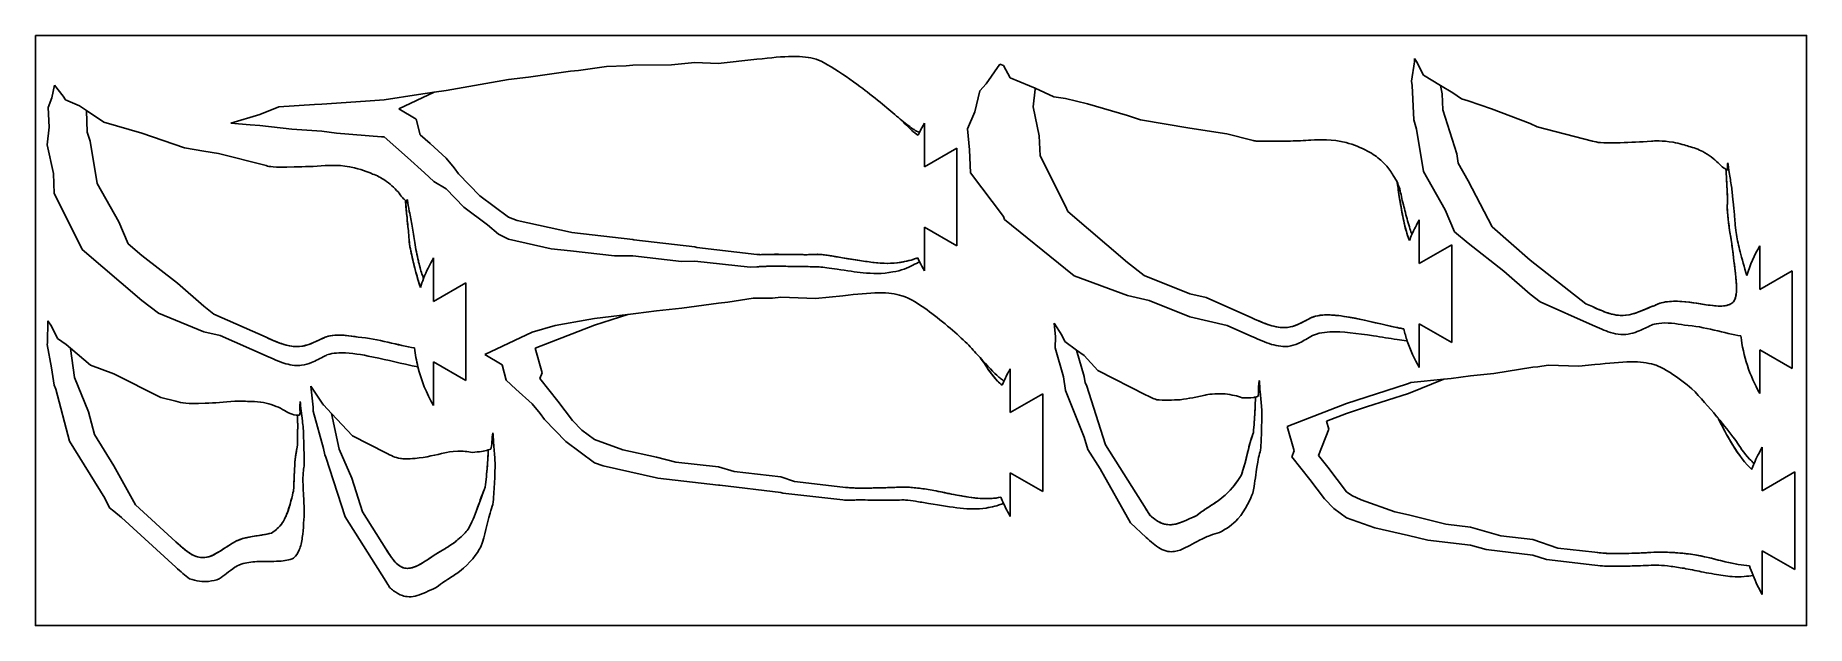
# Model space of a CAD drawing. Header units: millimetres. Extents: x 0 to 300, y -300 to -200.
import ezdxf

# ---------------------------------------------------------------- set-up
doc = ezdxf.new("R2010")
doc.units = ezdxf.units.MM
doc.layers.get('0').update_dxf_attribs({"linetype": 'CONTINUOUS'})

msp = doc.modelspace()

# ---------------------------------------------------------------- linework, layer by layer
for p, q in [((233.61, -203.94), (233.59, -204.5)), ((233.94, -204.43), (233.61, -203.94)), ((90.64, -206.08), (83.5, -207.06)), ((91.99, -205.95), (90.64, -206.08)), ((96.74, -205.28), (91.99, -205.95)), ((100.07, -205.17), (96.74, -205.28)), ((101.17, -205.05), (100.07, -205.17)), ((107.76, -205), (101.17, -205.05)), ((111.69, -204.57), (107.76, -205)), ((115.63, -204.74), (111.69, -204.57)), ((122.22, -204.04), (115.63, -204.74)), ((163.37, -204.85), (161.03, -208.19)), ((163.95, -205.11), (163.37, -204.85)), ((165.12, -207.18), (163.95, -205.11)), ((233.59, -204.5), (233.09, -207.76)), ((235.1, -206.72), (233.94, -204.43)), ((238, -208.48), (235.1, -206.72)), ((3.23, -208.43), (2.76, -210.57)), ((4.71, -210.29), (3.23, -208.43)), ((67.53, -209.64), (61.55, -212.44)), ((61.55, -212.44), (67.53, -209.64)), ((67.53, -209.64), (64.88, -210.04)), ((69.59, -209.34), (67.53, -209.64)), ((74.36, -208.48), (69.59, -209.34)), ((80.12, -207.45), (74.36, -208.48)), ((83.5, -207.06), (80.12, -207.45)), ((159.97, -209.41), (159.1, -212.97)), ((161.03, -208.19), (159.97, -209.41)), ((168.35, -208.52), (165.12, -207.18)), ((169.32, -208.96), (168.35, -208.52)), ((169.33, -209.1), (168.99, -212.11)), ((168.99, -212.11), (169.33, -209.1)), ((172.5, -210.42), (169.32, -208.96)), ((169.32, -208.96), (169.33, -209.1)), ((169.33, -209.1), (169.32, -208.96)), ((233.09, -207.76), (233.22, -208.46)), ((233.22, -208.46), (233.45, -214.31)), ((240.09, -209.75), (238, -208.48)), ((238, -208.48), (238.26, -209.89)), ((238.26, -209.89), (238, -208.48)), ((238.26, -209.89), (238.37, -212.63)), ((238.37, -212.63), (238.26, -209.89)), ((241.55, -210.74), (240.09, -209.75)), ((2.76, -210.57), (2.16, -212.22)), ((2.16, -212.22), (2.34, -215.53)), ((5.08, -210.94), (4.71, -210.29)), ((7.49, -211.95), (5.08, -210.94)), ((8.64, -212.73), (7.49, -211.95)), ((11.56, -214.72), (8.64, -212.73)), ((8.64, -212.73), (8.78, -216.37)), ((8.78, -216.37), (8.64, -212.73)), ((41.22, -212.1), (38.01, -213.38)), ((47.28, -211.73), (41.22, -212.1)), ((48.54, -211.64), (47.28, -211.73)), ((55.9, -211.14), (48.54, -211.64)), ((59.06, -210.9), (55.9, -211.14)), ((64.88, -210.04), (59.06, -210.9)), ((61.55, -212.44), (64.5, -214.2)), ((64.5, -214.2), (61.55, -212.44)), ((159.1, -212.97), (157.87, -215.83)), ((168.99, -212.11), (170.02, -216.99)), ((170.02, -216.99), (168.99, -212.11)), ((174.47, -210.69), (172.5, -210.42)), ((178.18, -211.62), (174.47, -210.69)), ((185, -213.55), (178.18, -211.62)), ((238.37, -212.63), (240.74, -220.05)), ((240.74, -220.05), (238.37, -212.63)), ((242.68, -211.06), (241.55, -210.74)), ((246.66, -212.45), (242.68, -211.06)), ((253.2, -214.92), (246.66, -212.45)), ((2.34, -215.53), (2, -218.54)), ((18.01, -216.54), (11.56, -214.72)), ((38.01, -213.38), (33.09, -214.85)), ((33.09, -214.85), (36.35, -215.18)), ((36.35, -215.18), (38.01, -215.28)), ((38.01, -215.28), (43.45, -215.91)), ((43.45, -215.91), (48.54, -216.25)), ((64.5, -214.2), (65.17, -216.82)), ((65.17, -216.82), (64.5, -214.2)), ((150.57, -222.28), (150.57, -214.88)), ((157.87, -215.83), (158.21, -219.39)), ((187.18, -214.31), (185, -213.55)), ((195.53, -215.73), (187.18, -214.31)), ((201.81, -216.66), (195.53, -215.73)), ((233.45, -214.31), (233.94, -215.86)), ((233.94, -215.86), (235.12, -223.07)), ((254.39, -215.51), (253.2, -214.92)), ((263.73, -217.91), (254.39, -215.51)), ((2, -218.54), (3.04, -223.42)), ((8.78, -216.37), (9.28, -217.91)), ((9.28, -217.91), (8.78, -216.37)), ((9.28, -217.91), (10.46, -225.12)), ((10.46, -225.12), (9.28, -217.91)), ((25.25, -219.07), (18.01, -216.54)), ((48.54, -216.25), (51, -216.58)), ((51, -216.58), (58.6, -217.16)), ((58.6, -217.16), (58.97, -217.19)), ((58.97, -217.19), (59.06, -217.19)), ((59.06, -217.19), (63, -220.7)), ((65.17, -216.82), (66.84, -218.31)), ((66.84, -218.31), (65.17, -216.82)), ((66.84, -218.31), (69.59, -220.78)), ((69.59, -220.78), (66.84, -218.31)), ((170.02, -216.99), (170.17, -220.38)), ((170.17, -220.38), (170.02, -216.99)), ((206.05, -217.75), (201.81, -216.66)), ((28.54, -219.63), (25.25, -219.07)), ((31.02, -220), (28.54, -219.63)), ((39.07, -222.07), (31.02, -220)), ((63, -220.7), (65.88, -223.29)), ((69.59, -220.78), (70.93, -222.45)), ((70.93, -222.45), (69.59, -220.78)), ((156.07, -219.11), (150.57, -222.28)), ((156.07, -235.66), (156.07, -219.11)), ((158.21, -219.39), (158.38, -223.26)), ((170.17, -220.38), (174.47, -228.91)), ((174.47, -228.91), (170.17, -220.38)), ((240.74, -220.05), (241, -221.65)), ((241, -221.65), (240.74, -220.05)), ((241, -221.65), (242.68, -224.62)), ((242.68, -224.62), (241, -221.65)), ((3.04, -223.42), (3.18, -226.81)), ((65.88, -223.29), (67.48, -224.75)), ((67.48, -224.75), (69.59, -226.02)), ((70.93, -222.45), (71.68, -223.46)), ((71.68, -223.46), (70.93, -222.45)), ((71.68, -223.46), (75.28, -227.21)), ((75.28, -227.21), (71.68, -223.46)), ((158.38, -223.26), (163.95, -230.68)), ((235.12, -223.07), (238.78, -229.56)), ((242.68, -224.62), (246.73, -232.45)), ((246.73, -232.45), (242.68, -224.62)), ((3.18, -226.81), (7.49, -235.34)), ((10.46, -225.12), (14.11, -231.61)), ((14.11, -231.61), (10.46, -225.12)), ((69.59, -226.02), (72.57, -229.13)), ((75.28, -227.21), (80.12, -230.8)), ((80.12, -230.8), (75.28, -227.21)), ((72.57, -229.13), (76.58, -232.1)), ((80.12, -230.8), (81.6, -231.34)), ((81.6, -231.34), (80.12, -230.8)), ((163.95, -230.68), (164.13, -231.2)), ((174.47, -228.91), (174.88, -229.85)), ((174.88, -229.85), (174.47, -228.91)), ((174.88, -229.85), (185, -238.48)), ((185, -238.48), (174.88, -229.85)), ((238.78, -229.56), (240.36, -233.26)), ((14.11, -231.61), (15.7, -235.31)), ((15.7, -235.31), (14.11, -231.61)), ((76.58, -232.1), (78.43, -233.65)), ((78.43, -233.65), (80.12, -234.52)), ((81.6, -231.34), (90.64, -233.34)), ((90.64, -233.34), (81.6, -231.34)), ((90.64, -233.34), (90.87, -233.4)), ((90.87, -233.4), (90.64, -233.34)), ((90.87, -233.4), (101.17, -234.56)), ((101.17, -234.56), (90.87, -233.4)), ((150.57, -239.88), (150.57, -232.48)), ((150.57, -232.48), (156.07, -235.66)), ((164.13, -231.2), (174.47, -239.55)), ((234.4, -238.67), (234.4, -231.27)), ((240.36, -233.26), (242.68, -235.23)), ((246.73, -232.45), (253.2, -238.08)), ((253.2, -238.08), (246.73, -232.45)), ((7.49, -235.34), (7.89, -236.28)), ((7.89, -236.28), (18.01, -244.91)), ((15.7, -235.31), (18.01, -237.28)), ((18.01, -237.28), (15.7, -235.31)), ((80.12, -234.52), (87.33, -236.14)), ((87.33, -236.14), (90.64, -236.5)), ((90.64, -236.5), (98.11, -237.34)), ((101.17, -234.56), (101.35, -234.61)), ((101.35, -234.61), (101.17, -234.56)), ((101.35, -234.61), (111.69, -235.81)), ((111.69, -235.81), (101.35, -234.61)), ((111.69, -235.81), (112.05, -235.93)), ((112.05, -235.93), (111.69, -235.81)), ((112.05, -235.93), (122.22, -237.1)), ((122.22, -237.1), (112.05, -235.93)), ((239.9, -235.49), (234.4, -238.67)), ((239.9, -252.04), (239.9, -235.49)), ((242.68, -235.23), (248.73, -239.94)), ((292.08, -243.05), (292.08, -235.65)), ((18.01, -237.28), (24.07, -241.99)), ((24.07, -241.99), (18.01, -237.28)), ((67.42, -245.1), (67.42, -237.7)), ((98.11, -237.34), (101.17, -237.35)), ((101.17, -237.35), (109.44, -238.3)), ((109.44, -238.3), (111.69, -238.25)), ((111.69, -238.25), (121.09, -239.27)), ((121.09, -239.27), (122.22, -239.2)), ((174.47, -239.55), (175.95, -240.73)), ((185, -238.48), (187.8, -240.66)), ((187.8, -240.66), (185, -238.48)), ((248.73, -239.94), (253.2, -243.83)), ((253.2, -238.08), (262.63, -245.47)), ((262.63, -245.47), (253.2, -238.08)), ((297.58, -239.87), (292.08, -243.05)), ((297.58, -256.42), (297.58, -239.87)), ((24.07, -241.99), (28.54, -245.88)), ((28.54, -245.88), (24.07, -241.99)), ((72.92, -241.92), (67.42, -245.1)), ((72.92, -258.47), (72.92, -241.92)), ((175.95, -240.73), (185, -244.07)), ((187.8, -240.66), (195.53, -243.78)), ((195.53, -243.78), (187.8, -240.66)), ((18.01, -244.91), (20.82, -247.09)), ((28.54, -245.88), (30.24, -247.22)), ((30.24, -247.22), (28.54, -245.88)), ((115.72, -245.35), (109.48, -246.23)), ((117.28, -245.19), (115.72, -245.35)), ((121.55, -244.52), (117.28, -245.19)), ((124.87, -244.5), (121.55, -244.52)), ((126.25, -244.35), (124.87, -244.5)), ((132.12, -244.59), (126.25, -244.35)), ((136.77, -244.1), (132.12, -244.59)), ((185, -244.07), (188.65, -244.92)), ((188.65, -244.92), (195.53, -247.69)), ((195.53, -243.78), (198.3, -244.4)), ((198.3, -244.4), (195.53, -243.78)), ((198.3, -244.4), (206.05, -247.86)), ((206.05, -247.86), (198.3, -244.4)), ((253.2, -243.83), (254.9, -245.17)), ((254.9, -245.17), (263.73, -249.1)), ((262.63, -245.47), (263.73, -245.96)), ((263.73, -245.96), (262.63, -245.47)), ((2.13, -248.36), (2.04, -252.11)), ((2.74, -249.24), (2.13, -248.36)), ((20.82, -247.09), (28.54, -250.21)), ((30.24, -247.22), (39.07, -251.15)), ((39.07, -251.15), (30.24, -247.22)), ((93.75, -248.12), (88.06, -249.14)), ((94.67, -247.95), (93.75, -248.12)), ((100.36, -247.3), (94.67, -249.11)), ((94.67, -249.11), (100.36, -247.3)), ((100.36, -247.3), (94.67, -247.95)), ((101.71, -247.14), (100.36, -247.3)), ((105.19, -246.67), (101.71, -247.14)), ((109.48, -246.23), (105.19, -246.67)), ((173.84, -250.77), (172.53, -248.78)), ((172.53, -248.78), (172.77, -251.08)), ((195.53, -247.69), (201.86, -249.13)), ((234.4, -256.27), (234.4, -248.87)), ((234.4, -248.87), (239.9, -252.04)), ((3.75, -251.33), (2.74, -249.24)), ((5.19, -252.38), (3.75, -251.33)), ((28.54, -250.21), (31.32, -250.83)), ((31.32, -250.83), (39.07, -254.29)), ((84.14, -250.3), (76.1, -254.06)), ((88.06, -249.14), (84.14, -250.3)), ((94.67, -249.11), (84.62, -253.01)), ((84.62, -253.01), (94.67, -249.11)), ((172.77, -251.08), (172.74, -252.93)), ((174.37, -251.85), (173.84, -250.77)), ((176.35, -253.31), (174.37, -251.85)), ((201.86, -249.13), (206.05, -251)), ((2.04, -252.11), (2, -252.37)), ((2, -252.37), (2.74, -256.3)), ((5.92, -253), (5.19, -252.38)), ((9.35, -255.89), (5.92, -253)), ((5.92, -253), (5.94, -253.07)), ((5.94, -253.07), (5.92, -253)), ((5.94, -253.07), (6.64, -257.95)), ((6.64, -257.95), (5.94, -253.07)), ((76.1, -254.06), (79.05, -255.82)), ((84.62, -253.01), (85.81, -257.17)), ((85.81, -257.17), (84.62, -253.01)), ((172.74, -252.93), (174.12, -257.85)), ((177.61, -254.24), (176.35, -253.31)), ((176.35, -253.31), (177.61, -257.81)), ((177.61, -257.81), (176.35, -253.31)), ((179.97, -256.77), (177.61, -254.24)), ((292.08, -260.65), (292.08, -253.25)), ((292.08, -253.25), (297.58, -256.42)), ((2.74, -256.3), (3.17, -259.29)), ((6.64, -257.95), (8.97, -263.78)), ((8.97, -263.78), (6.64, -257.95)), ((13.27, -257.37), (9.35, -255.89)), ((21.25, -261.34), (13.27, -257.37)), ((67.42, -262.7), (67.42, -255.3)), ((67.42, -255.3), (72.92, -258.47)), ((79.05, -255.82), (79.72, -258.44)), ((85.81, -257.17), (85.42, -258.16)), ((85.42, -258.16), (85.81, -257.17)), ((165.12, -263.9), (165.12, -256.5)), ((174.12, -257.85), (174.46, -260.18)), ((177.61, -257.81), (177.83, -258.87)), ((177.83, -258.87), (177.61, -257.81)), ((188.14, -260.95), (179.97, -256.77)), ((243.1, -257.67), (239.79, -258.13)), ((247.01, -257.27), (243.1, -257.67)), ((253.63, -256.23), (247.01, -257.27)), ((254.47, -256.16), (253.63, -256.23)), ((256.24, -255.85), (254.47, -256.16)), ((261.44, -256.07), (256.24, -255.85)), ((264.15, -255.78), (261.44, -256.07)), ((3.17, -259.29), (3.43, -259.94)), ((3.43, -259.94), (5.76, -268.75)), ((48.68, -262.49), (46.66, -259.43)), ((46.66, -259.43), (47.04, -262.98)), ((79.72, -258.44), (81.39, -259.93)), ((81.39, -259.93), (84.14, -262.4)), ((85.42, -258.16), (88.49, -261.99)), ((88.49, -261.99), (85.42, -258.16)), ((170.62, -260.73), (165.12, -263.9)), ((170.62, -277.28), (170.62, -260.73)), ((174.46, -260.18), (177.61, -268.08)), ((177.83, -258.87), (178.01, -259.29)), ((178.01, -259.29), (177.83, -258.87)), ((178.01, -259.29), (181.24, -269.35)), ((181.24, -269.35), (178.01, -259.29)), ((232.25, -259.1), (222.05, -262.35)), ((232.57, -260.69), (225.47, -262.95)), ((225.47, -262.95), (232.57, -260.69)), ((232.57, -259), (232.25, -259.1)), ((238.56, -258.26), (232.57, -260.69)), ((232.57, -260.69), (238.56, -258.26)), ((232.99, -258.82), (232.57, -259)), ((238.56, -258.26), (232.99, -258.82)), ((239.79, -258.13), (238.56, -258.26)), ((8.97, -263.78), (9.99, -267.63)), ((9.99, -267.63), (8.97, -263.78)), ((23.79, -261.99), (21.25, -261.34)), ((47.04, -262.98), (47.03, -263.66)), ((47.03, -263.66), (48.81, -270.01)), ((48.7, -262.53), (48.68, -262.49)), ((48.81, -262.61), (48.7, -262.53)), ((50.17, -264.07), (48.81, -262.61)), ((84.14, -262.4), (85.48, -264.07)), ((88.49, -261.99), (90.95, -265.26)), ((90.95, -265.26), (88.49, -261.99)), ((222.05, -262.35), (212, -266.25)), ((225.47, -262.95), (222.05, -264.04)), ((222.05, -264.04), (225.47, -262.95)), ((53.68, -267.83), (50.17, -264.07)), ((50.17, -264.07), (51.43, -270.09)), ((51.43, -270.09), (50.17, -264.07)), ((85.48, -264.07), (86.23, -265.08)), ((86.23, -265.08), (89.83, -268.83)), ((90.95, -265.26), (92.54, -266.91)), ((92.54, -266.91), (90.95, -265.26)), ((92.54, -266.91), (94.67, -268.49)), ((94.67, -268.49), (92.54, -266.91)), ((212, -266.25), (213.19, -270.41)), ((219.08, -266.74), (217.32, -271.19)), ((217.32, -271.19), (219.08, -266.74)), ((222.05, -264.04), (218.68, -265.34)), ((218.68, -265.34), (222.05, -264.04)), ((218.68, -265.34), (219.08, -266.74)), ((219.08, -266.74), (218.68, -265.34)), ((5.76, -268.75), (11.74, -278.42)), ((9.99, -267.63), (13.27, -272.94)), ((13.27, -272.94), (9.99, -267.63)), ((59.34, -270.73), (53.68, -267.83)), ((89.83, -268.83), (94.67, -272.42)), ((94.67, -268.49), (99.51, -270.23)), ((99.51, -270.23), (94.67, -268.49)), ((177.61, -268.08), (178.28, -270.15)), ((181.24, -269.35), (188.14, -280.3)), ((188.14, -280.3), (181.24, -269.35)), ((292.5, -277.14), (292.5, -269.74)), ((13.27, -272.94), (16.95, -279.52)), ((16.95, -279.52), (13.27, -272.94)), ((48.81, -270.01), (49.03, -271.07)), ((49.03, -271.07), (49.21, -271.49)), ((49.21, -271.49), (52.44, -281.55)), ((51.43, -270.09), (53.57, -275.02)), ((53.57, -275.02), (51.43, -270.09)), ((94.67, -272.42), (96.15, -272.95)), ((96.15, -272.95), (105.19, -274.96)), ((99.51, -270.23), (105.19, -271.49)), ((105.19, -271.49), (99.51, -270.23)), ((105.19, -271.49), (108.48, -272.31)), ((108.48, -272.31), (105.19, -271.49)), ((108.48, -272.31), (115.72, -273.12)), ((115.72, -273.12), (108.48, -272.31)), ((178.28, -270.15), (180.36, -273.45)), ((213.19, -270.41), (212.8, -271.4)), ((212.8, -271.4), (215.87, -275.23)), ((217.32, -271.19), (218.89, -273.15)), ((218.89, -273.15), (217.32, -271.19)), ((53.57, -275.02), (55.41, -280.75)), ((55.41, -280.75), (53.57, -275.02)), ((105.19, -274.96), (105.42, -275.02)), ((105.42, -275.02), (115.72, -276.18)), ((115.72, -273.12), (118.37, -273.89)), ((118.37, -273.89), (115.72, -273.12)), ((118.37, -273.89), (126.25, -274.8)), ((126.25, -274.8), (118.37, -273.89)), ((126.25, -274.8), (128.56, -275.58)), ((128.56, -275.58), (126.25, -274.8)), ((128.56, -275.58), (136.77, -276.53)), ((136.77, -276.53), (128.56, -275.58)), ((165.12, -281.5), (165.12, -274.1)), ((165.12, -274.1), (170.62, -277.28)), ((180.36, -273.45), (185.48, -282.61)), ((215.87, -275.23), (218.33, -278.5)), ((218.89, -273.15), (222.05, -277.34)), ((222.05, -277.34), (218.89, -273.15)), ((298, -273.97), (292.5, -277.14)), ((298, -290.52), (298, -273.97)), ((11.74, -278.42), (12.56, -280.02)), ((115.72, -276.18), (115.9, -276.23)), ((115.9, -276.23), (126.25, -277.43)), ((126.25, -277.43), (126.6, -277.55)), ((126.6, -277.55), (136.77, -278.72)), ((218.33, -278.5), (219.92, -280.15)), ((222.05, -277.34), (222.95, -277.93)), ((222.95, -277.93), (222.05, -277.34)), ((222.95, -277.93), (224.53, -278.69)), ((224.53, -278.69), (222.95, -277.93)), ((224.53, -278.69), (230.25, -280.74)), ((230.25, -280.74), (224.53, -278.69)), ((12.56, -280.02), (13.27, -280.63)), ((13.27, -280.63), (14.58, -281.66)), ((14.58, -281.66), (23.79, -290.12)), ((16.95, -279.52), (23.79, -285.8)), ((23.79, -285.8), (16.95, -279.52)), ((52.44, -281.55), (59.34, -292.5)), ((55.41, -280.75), (59.34, -286.98)), ((59.34, -286.98), (55.41, -280.75)), ((219.92, -280.15), (222.05, -281.73)), ((222.05, -281.73), (226.89, -283.46)), ((230.25, -280.74), (232.57, -281.25)), ((232.57, -281.25), (230.25, -280.74)), ((232.57, -281.25), (238.92, -282.83)), ((238.92, -282.83), (232.57, -281.25)), ((185.48, -282.61), (188.14, -285.05)), ((226.89, -283.46), (232.57, -284.72)), ((232.57, -284.72), (235.86, -285.54)), ((238.92, -282.83), (243.1, -283.31)), ((243.1, -283.31), (238.92, -282.83)), ((243.1, -283.31), (248.21, -284.79)), ((248.21, -284.79), (243.1, -283.31)), ((248.21, -284.79), (253.63, -285.41)), ((253.63, -285.41), (248.21, -284.79)), ((235.86, -285.54), (243.1, -286.36)), ((243.1, -286.36), (245.75, -287.13)), ((245.75, -287.13), (253.63, -288.04)), ((253.63, -285.41), (257.89, -286.86)), ((257.89, -286.86), (253.63, -285.41)), ((257.89, -286.86), (264.15, -287.57)), ((264.15, -287.57), (257.89, -286.86)), ((292.5, -294.74), (292.5, -287.34)), ((292.5, -287.34), (298, -290.52)), ((253.63, -288.04), (255.94, -288.82)), ((255.94, -288.82), (264.15, -289.76))]:
    msp.add_line(p, q)
msp.add_lwpolyline([(0, -200), (300, -200), (300, -300), (0, -300)], close=True)
for centre, start, end in [((172.22, -227.38), 150, 154.0956), ((172.22, -227.38), 154.0956, 155.29), ((172.22, -227.38), 154.0956, 155.29), ((256.05, -243.77), 156.313, 158.8755), ((256.05, -243.77), 156.313, 158.8755), ((256.05, -243.77), 150, 156.313), ((313.73, -248.15), 150, 162.5593), ((89.07, -250.2), 150, 158.8755), ((172.22, -227.38), 204.3599, 206.0165), ((172.22, -227.38), 204.3599, 206.0165), ((172.22, -227.38), 206.0165, 210), ((89.07, -250.2), 158.8755, 162.5593), ((89.07, -250.2), 158.8755, 162.5593), ((256.05, -243.77), 193.781, 198.6885), ((256.05, -243.77), 193.781, 198.6885), ((256.05, -243.77), 198.6885, 210), ((313.73, -248.15), 186.341, 210), ((89.07, -250.2), 186.341, 193.781), ((89.07, -250.2), 186.341, 193.781), ((89.07, -250.2), 193.781, 210), ((186.77, -269), 150, 155.29), ((186.77, -269), 155.29, 157.1007), ((186.77, -269), 155.29, 157.1007), ((314.15, -282.24), 150, 157.1007), ((314.15, -282.24), 157.1007, 159.7049), ((314.15, -282.24), 157.1007, 159.7049), ((186.77, -269), 201.7342, 204.3599), ((186.77, -269), 201.7342, 204.3599), ((186.77, -269), 204.3599, 210), ((314.15, -282.24), 197.7186, 201.7342), ((314.15, -282.24), 197.7186, 201.7342), ((314.15, -282.24), 201.7342, 210)]:
    msp.add_arc(centre, 25, start, end)
for points, knots in [([(122.22, -204.04), (124.59, -203.79), (126.55, -203.58), (129.98, -203.53), (131.06, -203.72), (132.22, -204.04)], [-0.6998213, -0.6998213, -0.6998213, -0.6998213, -0.3603788, -0.3603788, 0, 0, 0, 0]), ([(132.22, -204.04), (134.2, -204.59), (139.25, -208.32), (143.4, -211.52), (145.25, -213.17), (146.76, -214.42)], [-1.023708, -1.023708, -1.023708, -1.023708, -0.7426617, -0.7426617, -0.3102243, -0.3102243, -0.3102243, -0.3102243]), ([(146.76, -214.42), (147.47, -215.17), (148.09, -215.79), (148.84, -216.44), (149.04, -216.6), (149.33, -216.81), (149.42, -216.87), (149.51, -216.93)], [0.5546926, 0.5546926, 0.5546926, 0.5546926, 0.979443, 0.979443, 1.1241627, 1.1241627, 1.1871645, 1.1871645, 1.1871645, 1.1871645]), ([(146.76, -214.42), (147.52, -215.03), (148.2, -215.56), (149.1, -216.14), (149.42, -216.32), (149.73, -216.46)], [-0.3383717, -0.3383717, -0.3383717, -0.3383717, -0.1186975, -0.1186975, -0.0173027, -0.0173027, -0.0173027, -0.0173027]), ([(146.76, -214.42), (147.52, -215.03), (148.2, -215.56), (149.1, -216.14), (149.42, -216.32), (149.73, -216.46)], [-0.3383717, -0.3383717, -0.3383717, -0.3383717, -0.1186975, -0.1186975, -0.0173027, -0.0173027, -0.0173027, -0.0173027]), ([(146.76, -214.42), (146.83, -214.49), (146.89, -214.55), (147.93, -215.65), (148.78, -216.46), (149.51, -216.93)], [0.5356577, 0.5356577, 0.5356577, 0.5356577, 0.5726704, 0.5726704, 1.1451258, 1.1451258, 1.1451258, 1.1451258]), ([(206.05, -217.75), (206.19, -217.79), (206.31, -217.82), (206.54, -217.87), (206.65, -217.88), (206.77, -217.9)], [-0.06950819, -0.06950819, -0.06950819, -0.06950819, -0.03628919, -0.03628919, 0, 0, 0, 0]), ([(206.77, -217.9), (207.5, -217.92), (208.65, -217.92), (210.61, -217.92), (211.65, -217.91), (212.58, -217.9)], [-0.5793972, -0.5793972, -0.5793972, -0.5793972, -0.2779667, -0.2779667, 0, 0, 0, 0]), ([(212.58, -217.9), (213.16, -217.88), (213.73, -217.86), (214.89, -217.81), (215.47, -217.78), (216.05, -217.75)], [-0.3499149, -0.3499149, -0.3499149, -0.3499149, -0.1756176, -0.1756176, 0, 0, 0, 0]), ([(216.05, -217.75), (217.55, -217.67), (219.63, -217.54), (223.28, -218.5), (224.5, -219.01), (225.65, -219.63)], [-1.132087, -1.132087, -1.132087, -1.132087, -0.390797, -0.390797, 0, 0, 0, 0]), ([(263.73, -217.91), (264.61, -218.14), (264.93, -218.26), (270.21, -218.13), (271.8, -218.05), (273.73, -217.91)], [-1.732512, -1.732512, -1.732512, -1.732512, -0.580467, -0.580467, 0, 0, 0, 0]), ([(273.73, -217.91), (274.18, -217.88), (275.55, -217.78), (278.53, -218.31), (279.47, -218.6), (280.05, -218.81)], [-0.4882637, -0.4882637, -0.4882637, -0.4882637, -0.1846575, -0.1846575, 0, 0, 0, 0]), ([(280.05, -218.81), (280.88, -219), (281.66, -219.3), (283.44, -220.23), (284.36, -220.93), (285.03, -221.59)], [-0.4889237, -0.4889237, -0.4889237, -0.4889237, -0.2815352, -0.2815352, 0, 0, 0, 0]), ([(49.07, -222.07), (49.92, -222.02), (51.76, -221.89), (55.56, -222.8), (56.75, -223.33), (57.11, -223.49)], [-0.292316, -0.292316, -0.292316, -0.292316, -0.1167225, -0.1167225, 0, 0, 0, 0]), ([(225.65, -219.63), (226.54, -220.05), (227.28, -220.6), (228.43, -221.65), (228.97, -222.23), (229.41, -222.83)], [-0.4758003, -0.4758003, -0.4758003, -0.4758003, -0.224509, -0.224509, 0, 0, 0, 0]), ([(285.03, -221.59), (285.36, -221.89), (285.64, -222.22), (286.11, -222.54), (286.21, -222.57), (286.34, -222.65)], [-0.2388245, -0.2388245, -0.2388245, -0.2388245, -0.098813, -0.098813, -0.0304233, -0.0304233, -0.0304233, -0.0304233]), ([(286.55, -222.78), (286.56, -222.79), (286.56, -222.79), (286.58, -222.79), (286.58, -222.79), (286.59, -222.8), (286.6, -222.79), (286.6, -222.79), (286.61, -222.79), (286.61, -222.79), (286.62, -222.78), (286.62, -222.77), (286.63, -222.76), (286.63, -222.72), (286.63, -222.68), (286.63, -222.5), (286.61, -222.25), (286.6, -221.87), (286.61, -221.76), (286.64, -221.64), (286.65, -221.6), (286.67, -221.57)], [-0.06196145, -0.06196145, -0.06196145, -0.06196145, -0.05945236, -0.05945236, -0.05757639, -0.05757639, -0.05632394, -0.05632394, -0.05506771, -0.05506771, -0.0534805, -0.0534805, -0.05103143, -0.05103143, -0.04620813, -0.04620813, -0.02456585, -0.02456585, -0.01042427, -0.01042427, 0, 0, 0, 0]), ([(286.67, -221.57), (286.7, -221.83), (286.8, -222.64), (287.07, -224.32), (287.2, -225.1), (287.33, -225.89)], [-0.5121638, -0.5121638, -0.5121638, -0.5121638, -0.2383671, -0.2383671, 0, 0, 0, 0]), ([(39.07, -222.07), (39.73, -222.24), (40.02, -222.37), (45.6, -222.26), (47.19, -222.19), (49.07, -222.07)], [-1.794423, -1.794423, -1.794423, -1.794423, -0.564508, -0.564508, 0, 0, 0, 0]), ([(57.11, -223.49), (57.84, -223.74), (58.53, -224.1), (60.01, -225.1), (60.81, -225.81), (61.42, -226.52)], [-0.4964859, -0.4964859, -0.4964859, -0.4964859, -0.2811973, -0.2811973, 0, 0, 0, 0]), ([(229.41, -222.83), (229.6, -223.11), (229.8, -223.44), (230.32, -224.28), (230.46, -224.49), (230.58, -224.71)], [-0.1617522, -0.1617522, -0.1617522, -0.1617522, -0.1131493, -0.1131493, -0.0263227, -0.0263227, -0.0263227, -0.0263227]), ([(230.69, -224.93), (230.74, -225.05), (230.77, -225.15), (230.85, -225.4), (230.87, -225.47), (230.9, -225.53), (230.9, -225.53), (230.92, -225.58), (230.94, -225.62), (231.03, -225.79), (231.07, -225.91), (231.11, -226.01)], [-0.1210508, -0.1210508, -0.1210508, -0.1210508, -0.0827062, -0.0827062, -0.0572525, -0.0572525, -0.05425, -0.05425, -0.0306375, -0.0306375, 0, 0, 0, 0]), ([(286.34, -222.65), (286.36, -222.94), (286.38, -223.24), (286.45, -224.49), (286.56, -226.39), (286.63, -228.04)], [0.0684302, 0.0684302, 0.0684302, 0.0684302, 0.1566899, 0.1566899, 0.4550714, 0.4550714, 0.4550714, 0.4550714]), ([(286.34, -222.65), (286.38, -223.24), (286.41, -223.85), (286.49, -225.24), (286.57, -226.7), (286.63, -228.04)], [0.06701, 0.06701, 0.06701, 0.06701, 0.2362511, 0.2362511, 0.5302925, 0.5302925, 0.5302925, 0.5302925]), ([(61.42, -226.52), (61.67, -226.82), (61.92, -227.16), (62.39, -227.72), (62.51, -227.8), (62.67, -227.99)], [-0.2211704, -0.2211704, -0.2211704, -0.2211704, -0.1207289, -0.1207289, -0.022808, -0.022808, -0.022808, -0.022808]), ([(62.67, -227.99), (62.7, -228.35), (62.73, -228.68), (62.81, -229.51), (62.84, -229.83), (62.96, -230.99), (63.03, -231.7), (63.15, -232.89), (63.2, -233.34), (63.25, -233.78)], [-0.5692714, -0.5692714, -0.5692714, -0.5692714, -0.46706, -0.46706, -0.355256, -0.355256, -0.1310743, -0.1310743, 0, 0, 0, 0]), ([(62.67, -227.99), (62.76, -228.89), (62.84, -229.83), (63.05, -231.9), (63.15, -232.86), (63.25, -233.78)], [0.0051752, 0.0051752, 0.0051752, 0.0051752, 0.2760138, 0.2760138, 0.5262379, 0.5262379, 0.5262379, 0.5262379]), ([(63, -227.86), (62.99, -227.86), (62.99, -227.86), (62.97, -227.85), (62.97, -227.85), (62.96, -227.86), (62.95, -227.86), (62.95, -227.86), (62.94, -227.87), (62.93, -227.88), (62.93, -227.89), (62.91, -227.94), (62.91, -228.02), (62.91, -228.15), (62.91, -228.19), (62.91, -228.24), (62.91, -228.26), (62.91, -228.28), (62.9, -228.29), (62.9, -228.29), (62.9, -228.3), (62.9, -228.3), (62.9, -228.3), (62.9, -228.3), (62.9, -228.3), (62.89, -228.3), (62.89, -228.3), (62.89, -228.3), (62.89, -228.3), (62.89, -228.3), (62.88, -228.29), (62.87, -228.28), (62.86, -228.27), (62.83, -228.22), (62.81, -228.19), (62.79, -228.15)], [-0.1129833, -0.1129833, -0.1129833, -0.1129833, -0.1083059, -0.1083059, -0.1045969, -0.1045969, -0.1014327, -0.1014327, -0.097582, -0.097582, -0.0915817, -0.0915817, -0.0619186, -0.0619186, -0.0441596, -0.0441596, -0.036426, -0.036426, -0.0312925, -0.0312925, -0.0289782, -0.0289782, -0.0277138, -0.0277138, -0.0267528, -0.0267528, -0.0257195, -0.0257195, -0.0241855, -0.0241855, -0.0197763, -0.0197763, -0.0125762, -0.0125762, 0, 0, 0, 0]), ([(63.82, -232.3), (63.66, -231.47), (63.49, -230.64), (63.15, -228.87), (63.14, -228.81), (63, -227.86)], [-0.5424113, -0.5424113, -0.5424113, -0.5424113, -0.2890112, -0.2890112, 0, 0, 0, 0]), ([(230.8, -225.87), (230.93, -226.79), (231.08, -227.74), (231.41, -229.7), (231.62, -230.76), (231.86, -231.79)], [0, 0, 0, 0, 0.2786918, 0.2786918, 0.5866673, 0.5866673, 0.5866673, 0.5866673]), ([(230.8, -225.87), (230.94, -226.84), (231.09, -227.84), (231.43, -229.8), (231.63, -230.81), (231.86, -231.79)], [0, 0, 0, 0, 0.2932108, 0.2932108, 0.5873455, 0.5873455, 0.5873455, 0.5873455]), ([(231.11, -226.01), (231.29, -226.95), (231.43, -227.58), (231.9, -229.42), (232.19, -230.59), (232.43, -231.41)], [-0.6687888, -0.6687888, -0.6687888, -0.6687888, -0.2554347, -0.2554347, 0, 0, 0, 0]), ([(287.33, -225.89), (287.36, -226.27), (287.4, -226.61), (287.48, -227.45), (287.51, -227.78), (287.62, -228.94), (287.69, -229.65), (287.82, -230.84), (287.86, -231.29), (287.91, -231.73)], [-0.5741505, -0.5741505, -0.5741505, -0.5741505, -0.46706, -0.46706, -0.355256, -0.355256, -0.1310743, -0.1310743, 0, 0, 0, 0]), ([(286.63, -228.04), (286.57, -228.63), (286.5, -229.31), (286.83, -232.14), (286.99, -233.16), (287.25, -234.84), (287.38, -235.72), (287.52, -236.6)], [0, 0, 0, 0, 0.1763123, 0.1763123, 0.2552487, 0.2552487, 0.3427426, 0.3427426, 0.3427426, 0.3427426]), ([(286.63, -228.04), (286.57, -228.61), (286.5, -229.27), (286.9, -232.74), (287.41, -235.86), (287.52, -236.6)], [0, 0, 0, 0, 0.1701034, 0.1701034, 0.3214295, 0.3214295, 0.3214295, 0.3214295]), ([(63.25, -233.78), (63.25, -234.4), (63.26, -234.73), (63.6, -236.73), (63.84, -237.77), (64.38, -239.92), (64.78, -241.36), (65.22, -242.71)], [-1.1921511, -1.1921511, -1.1921511, -1.1921511, -0.8631328, -0.8631328, -0.5751069, -0.5751069, -0.1933564, -0.1933564, -0.1933564, -0.1933564]), ([(63.25, -233.78), (63.25, -234.27), (63.26, -235.16), (64.17, -239.17), (64.7, -241.09), (65.22, -242.71)], [0, 0, 0, 0, 0.1474624, 0.1474624, 0.250857, 0.250857, 0.250857, 0.250857]), ([(64.87, -238.22), (64.63, -237.19), (64.43, -236.13), (64.09, -234.17), (63.95, -233.22), (63.82, -232.3)], [-0.5866673, -0.5866673, -0.5866673, -0.5866673, -0.2786918, -0.2786918, 0, 0, 0, 0]), ([(231.86, -231.79), (231.91, -232.06), (231.98, -232.42), (232.23, -233.3), (232.34, -233.67), (232.55, -234.26), (232.64, -234.51), (232.73, -234.76)], [0, 0, 0, 0, 0.0841209, 0.0841209, 0.1394405, 0.1394405, 0.1790041, 0.1790041, 0.1790041, 0.1790041]), ([(231.86, -231.79), (231.92, -232.1), (231.99, -232.47), (232.32, -233.62), (232.52, -234.21), (232.73, -234.76)], [0, 0, 0, 0, 0.0971081, 0.0971081, 0.1901294, 0.1901294, 0.1901294, 0.1901294]), ([(232.43, -231.41), (232.55, -231.86), (232.68, -232.33), (232.93, -233.09), (233.04, -233.42), (233.16, -233.73)], [-0.2611077, -0.2611077, -0.2611077, -0.2611077, -0.1192987, -0.1192987, -0.0204734, -0.0204734, -0.0204734, -0.0204734]), ([(287.91, -231.73), (287.91, -232.35), (287.92, -232.68), (288.27, -234.68), (288.51, -235.72), (289.05, -237.87), (289.45, -239.31), (289.88, -240.66)], [-1.1921511, -1.1921511, -1.1921511, -1.1921511, -0.8631328, -0.8631328, -0.5751069, -0.5751069, -0.1933564, -0.1933564, -0.1933564, -0.1933564]), ([(287.52, -236.6), (287.57, -237.08), (287.59, -237.3), (287.93, -240.26), (288.23, -242.14), (288.08, -243.85), (288.03, -244.16), (287.87, -244.69), (287.77, -244.92), (287.64, -245.13)], [0, 0, 0, 0, 0.144512, 0.144512, 1.143502, 1.143502, 1.355274, 1.355274, 1.53016, 1.53016, 1.53016, 1.53016]), ([(287.52, -236.6), (287.67, -238.05), (287.87, -239.5), (288.11, -241.79), (288.16, -242.58), (288.11, -243.59), (288.07, -243.92), (287.92, -244.55), (287.81, -244.85), (287.64, -245.13)], [0, 0, 0, 0, 0.4381694, 0.4381694, 0.6917456, 0.6917456, 0.8093594, 0.8093594, 0.9270436, 0.9270436, 0.9270436, 0.9270436]), ([(65.75, -241.19), (65.65, -240.94), (65.56, -240.69), (65.36, -240.1), (65.24, -239.73), (65, -238.85), (64.92, -238.49), (64.87, -238.22)], [-0.1790041, -0.1790041, -0.1790041, -0.1790041, -0.1394405, -0.1394405, -0.0841209, -0.0841209, 0, 0, 0, 0]), ([(122.74, -237.16), (122.66, -237.15), (122.58, -237.14), (122.41, -237.12), (122.32, -237.11), (122.22, -237.1)], [0, 0, 0, 0, 0.02419086, 0.02419086, 0.05069384, 0.05069384, 0.05069384, 0.05069384]), ([(132.22, -239.2), (131.36, -239.19), (130.44, -239.17), (128.65, -239.14), (127.68, -239.13), (126.19, -239.12), (125.55, -239.11), (124.62, -239.11), (124.24, -239.12), (123.63, -239.13), (123.37, -239.14), (122.81, -239.16), (122.54, -239.18), (122.22, -239.2)], [-1.109845, -1.109845, -1.109845, -1.109845, -0.807858, -0.807858, -0.498236, -0.498236, -0.300317, -0.300317, -0.182759, -0.182759, -0.096814, -0.096814, 0, 0, 0, 0]), ([(130.49, -237.16), (129.25, -237.13), (127.86, -237.11), (124.43, -237.08), (123.58, -237.11), (122.74, -237.16)], [0, 0, 0, 0, 0.37077, 0.37077, 1.02916, 1.02916, 1.02916, 1.02916]), ([(130.49, -237.16), (129.59, -237.14), (128.66, -237.13), (127.19, -237.11), (126.58, -237.1), (125.63, -237.1), (125.24, -237.1), (124.6, -237.1), (124.32, -237.1), (123.79, -237.11), (123.53, -237.12), (123.09, -237.14), (122.92, -237.15), (122.74, -237.16)], [0, 0, 0, 0, 0.2680272, 0.2680272, 0.4412296, 0.4412296, 0.5516403, 0.5516403, 0.6330796, 0.6330796, 0.7086957, 0.7086957, 0.7606271, 0.7606271, 0.7606271, 0.7606271]), ([(132.22, -237.1), (131.93, -237.11), (131.64, -237.12), (131.06, -237.14), (130.78, -237.15), (130.49, -237.16)], [0, 0, 0, 0, 0.0868633, 0.0868633, 0.1737275, 0.1737275, 0.1737275, 0.1737275]), ([(136.7, -237.7), (135.91, -237.54), (135.09, -237.4), (132.88, -237.07), (132.41, -237.09), (132.22, -237.1)], [0, 0, 0, 0, 0.2410001, 0.2410001, 0.68132, 0.68132, 0.68132, 0.68132]), ([(136.7, -237.7), (135.97, -237.55), (135.22, -237.42), (133.99, -237.23), (133.35, -237.14), (132.5, -237.09), (132.33, -237.09), (132.22, -237.1)], [0, 0, 0, 0, 0.2226243, 0.2226243, 0.3800422, 0.3800422, 0.4822087, 0.4822087, 0.4822087, 0.4822087]), ([(145.25, -240.07), (143.45, -240.43), (141.72, -240.37), (138.89, -240.09), (137.49, -239.86), (135.21, -239.53), (134.6, -239.44), (133.66, -239.32), (133.13, -239.26), (132.47, -239.21), (132.36, -239.2), (132.22, -239.2)], [-0.8727031, -0.8727031, -0.8727031, -0.8727031, -0.5246507, -0.5246507, -0.2157291, -0.2157291, -0.1112354, -0.1112354, -0.042904, -0.042904, 0, 0, 0, 0]), ([(147.2, -238.32), (146.95, -238.37), (146.7, -238.42), (143.53, -238.92), (141, -238.31), (136.7, -237.7)], [0, 0, 0, 0, 0.0758295, 0.0758295, 0.9661065, 0.9661065, 0.9661065, 0.9661065]), ([(147.2, -238.32), (145.6, -238.67), (144.11, -238.69), (140.86, -238.37), (139.19, -238.05), (136.7, -237.7)], [0, 0, 0, 0, 0.491565, 0.491565, 0.9788215, 0.9788215, 0.9788215, 0.9788215]), ([(149.75, -238.35), (149.09, -238.67), (148.23, -239.2), (146.53, -239.82), (145.92, -239.97), (145.25, -240.07)], [-0.5428978, -0.5428978, -0.5428978, -0.5428978, -0.2024895, -0.2024895, 0, 0, 0, 0]), ([(149.45, -237.69), (149.21, -237.77), (148.96, -237.86), (148.17, -238.11), (147.71, -238.23), (147.2, -238.32)], [0.0398147, 0.0398147, 0.0398147, 0.0398147, 0.1070182, 0.1070182, 0.2322325, 0.2322325, 0.2322325, 0.2322325]), ([(149.45, -237.69), (149.11, -237.81), (148.75, -237.94), (147.95, -238.17), (147.59, -238.25), (147.2, -238.32)], [0, 0, 0, 0, 0.1063665, 0.1063665, 0.2049918, 0.2049918, 0.2049918, 0.2049918]), ([(136.77, -244.1), (139.16, -243.85), (141.14, -243.64), (144.55, -243.6), (145.62, -243.78), (146.77, -244.1)], [-0.7009803, -0.7009803, -0.7009803, -0.7009803, -0.3570252, -0.3570252, 0, 0, 0, 0]), ([(146.77, -244.1), (146.99, -244.16), (147.49, -244.3), (149.59, -245.48), (150.82, -246.34), (154.31, -248.96), (156.59, -251.03), (158.09, -252.48)], [-1.119231, -1.119231, -1.119231, -1.119231, -0.884642, -0.884642, -0.626416, -0.626416, 0, 0, 0, 0]), ([(273.73, -245.96), (272.65, -246.4), (271.76, -246.81), (270.24, -247.3), (269.61, -247.43), (268.41, -247.47), (267.9, -247.42), (266.68, -247.16), (265.97, -246.92), (264.76, -246.42), (264.25, -246.2), (263.73, -245.96)], [0, 0, 0, 0, 0.349859, 0.349859, 0.603892, 0.603892, 0.803474, 0.803474, 1.07681, 1.07681, 1.264269, 1.264269, 1.264269, 1.264269]), ([(273.73, -245.96), (271.8, -246.73), (270.44, -247.46), (267.95, -247.45), (267.19, -247.3), (265.53, -246.77), (264.66, -246.38), (263.73, -245.96)], [0, 0, 0, 0, 0.62268, 0.62268, 0.901236, 0.901236, 1.198648, 1.198648, 1.198648, 1.198648]), ([(274.16, -245.82), (274.08, -245.84), (273.99, -245.87), (273.83, -245.92), (273.77, -245.95), (273.73, -245.96)], [0, 0, 0, 0, 0.02627286, 0.02627286, 0.05200054, 0.05200054, 0.05200054, 0.05200054]), ([(287.64, -245.13), (287.47, -245.31), (287.26, -245.45), (286.74, -245.7), (286.43, -245.77), (285.53, -245.89), (284.86, -245.86), (282.58, -245.62), (280.71, -245.21), (277.94, -245.02), (276.98, -245.02), (275.1, -245.33), (274.51, -245.62), (274.16, -245.82)], [0, 0, 0, 0, 0.075946, 0.075946, 0.171525, 0.171525, 0.347998, 0.347998, 0.74104, 0.74104, 0.93437, 0.93437, 1.144922, 1.144922, 1.144922, 1.144922]), ([(287.64, -245.13), (287.45, -245.32), (287.23, -245.47), (286.67, -245.72), (286.31, -245.8), (285.18, -245.9), (284.3, -245.82), (281.7, -245.46), (279.81, -245.08), (277.25, -245.03), (276.47, -245.07), (274.95, -245.4), (274.46, -245.65), (274.16, -245.82)], [0, 0, 0, 0, 0.0812091, 0.0812091, 0.1852354, 0.1852354, 0.3805036, 0.3805036, 0.712812, 0.712812, 0.8519576, 0.8519576, 0.9988104, 0.9988104, 0.9988104, 0.9988104]), ([(216.05, -247.86), (215.2, -248.3), (214.49, -248.7), (213.22, -249.23), (212.67, -249.4), (211.67, -249.52), (211.26, -249.52), (210.37, -249.43), (209.89, -249.33), (208.48, -248.92), (207.51, -248.51), (206.34, -247.99), (206.2, -247.92), (206.05, -247.86)], [0, 0, 0, 0, 0.286479, 0.286479, 0.507293, 0.507293, 0.658425, 0.658425, 0.839199, 0.839199, 1.200667, 1.200667, 1.250819, 1.250819, 1.250819, 1.250819]), ([(216.05, -247.86), (214.68, -248.56), (213.63, -249.2), (211.72, -249.54), (211.03, -249.54), (208.94, -249.15), (207.56, -248.53), (206.05, -247.86)], [0, 0, 0, 0, 0.46368, 0.46368, 0.709478, 0.709478, 1.127316, 1.127316, 1.127316, 1.127316]), ([(230.56, -249.49), (228.23, -249), (225.68, -248.34), (221.62, -247.56), (219.86, -247.31), (217.86, -247.39), (217.33, -247.45), (216.42, -247.68), (216.27, -247.75), (216.05, -247.86)], [0, 0, 0, 0, 0.714558, 0.714558, 1.2463, 1.2463, 1.42786, 1.42786, 1.581097, 1.581097, 1.581097, 1.581097]), ([(230.56, -249.49), (227.98, -248.94), (225.14, -248.2), (221.32, -247.53), (220.04, -247.37), (218.33, -247.36), (217.75, -247.39), (216.57, -247.61), (216.38, -247.69), (216.05, -247.86)], [0, 0, 0, 0, 0.793259, 0.793259, 1.196143, 1.196143, 1.391283, 1.391283, 1.616095, 1.616095, 1.616095, 1.616095]), ([(279.34, -249.08), (277.93, -248.83), (276.28, -248.62), (274.37, -248.86), (274.01, -248.97), (273.73, -249.1)], [-0.3058998, -0.3058998, -0.3058998, -0.3058998, -0.0929169, -0.0929169, 0, 0, 0, 0]), ([(49.07, -251.15), (48.3, -251.5), (47.64, -251.83), (46.53, -252.29), (46.05, -252.46), (44.99, -252.7), (44.44, -252.75), (43.27, -252.67), (42.69, -252.54), (41.15, -252.08), (40.14, -251.63), (39.07, -251.15)], [-1.16878, -1.16878, -1.16878, -1.16878, -0.929421, -0.929421, -0.755532, -0.755532, -0.556416, -0.556416, -0.352722, -0.352722, 0, 0, 0, 0]), ([(49.07, -251.15), (47.42, -251.9), (46.21, -252.58), (44, -252.76), (43.28, -252.68), (41.4, -252.19), (40.27, -251.69), (39.07, -251.15)], [0, 0, 0, 0, 0.542149, 0.542149, 0.804468, 0.804468, 1.167248, 1.167248, 1.167248, 1.167248]), ([(54.68, -251.13), (53.27, -250.88), (51.62, -250.67), (49.7, -250.91), (49.35, -251.02), (49.07, -251.15)], [-0.3058998, -0.3058998, -0.3058998, -0.3058998, -0.0929169, -0.0929169, 0, 0, 0, 0]), ([(54.68, -251.13), (53.66, -250.95), (52.52, -250.79), (50.99, -250.77), (50.48, -250.8), (49.5, -250.97), (49.33, -251.03), (49.07, -251.15)], [0, 0, 0, 0, 0.3113172, 0.3113172, 0.4565154, 0.4565154, 0.6085295, 0.6085295, 0.6085295, 0.6085295]), ([(64.22, -252.96), (62.9, -252.76), (61.37, -252.36), (58.07, -251.6), (56.34, -251.25), (54.68, -251.13)], [0, 0, 0, 0, 0.4002976, 0.4002976, 0.7922532, 0.7922532, 0.7922532, 0.7922532]), ([(216.05, -251), (215.25, -251.47), (214.57, -251.89), (213.33, -252.45), (212.8, -252.62), (211.79, -252.74), (211.37, -252.73), (210.42, -252.62), (209.89, -252.5), (208.34, -252.02), (207.23, -251.52), (206.05, -251)], [-1.198667, -1.198667, -1.198667, -1.198667, -0.931565, -0.931565, -0.724542, -0.724542, -0.574776, -0.574776, -0.387922, -0.387922, 0, 0, 0, 0]), ([(232.37, -251.78), (232.32, -251.77), (232.28, -251.77), (231.71, -251.69), (231.17, -251.61), (229.34, -251.34), (227.97, -251.11), (223.9, -250.48), (221.37, -250.14), (218.67, -250.28), (218.05, -250.35), (216.79, -250.63), (216.37, -250.81), (216.05, -251)], [-0.7757682, -0.7757682, -0.7757682, -0.7757682, -0.7700017, -0.7700017, -0.7065028, -0.7065028, -0.5456063, -0.5456063, -0.2078187, -0.2078187, -0.1115661, -0.1115661, 0, 0, 0, 0]), ([(231.77, -249.73), (231.56, -249.68), (231.33, -249.64), (230.93, -249.57), (230.74, -249.53), (230.56, -249.49)], [0, 0, 0, 0, 0.066206, 0.066206, 0.1228502, 0.1228502, 0.1228502, 0.1228502]), ([(273.73, -249.1), (272.96, -249.45), (272.3, -249.78), (271.19, -250.24), (270.72, -250.41), (269.65, -250.65), (269.1, -250.7), (267.93, -250.62), (267.35, -250.49), (265.81, -250.03), (264.8, -249.58), (263.73, -249.1)], [-1.16878, -1.16878, -1.16878, -1.16878, -0.929421, -0.929421, -0.755532, -0.755532, -0.556416, -0.556416, -0.352722, -0.352722, 0, 0, 0, 0]), ([(39.07, -254.29), (39.21, -254.35), (39.36, -254.42), (40.52, -254.94), (41.5, -255.35), (42.9, -255.76), (43.38, -255.86), (44.28, -255.95), (44.68, -255.95), (45.68, -255.83), (46.23, -255.66), (47.5, -255.13), (48.22, -254.73), (49.07, -254.29)], [-1.250819, -1.250819, -1.250819, -1.250819, -1.200667, -1.200667, -0.839199, -0.839199, -0.658425, -0.658425, -0.507293, -0.507293, -0.286479, -0.286479, 0, 0, 0, 0]), ([(49.07, -254.29), (49.28, -254.18), (49.43, -254.11), (50.34, -253.88), (50.87, -253.82), (52.88, -253.74), (54.63, -253.99), (58.69, -254.77), (61.25, -255.43), (63.58, -255.92)], [-1.581097, -1.581097, -1.581097, -1.581097, -1.42786, -1.42786, -1.2463, -1.2463, -0.714558, -0.714558, 0, 0, 0, 0]), ([(164.06, -258.55), (163.97, -258.49), (163.88, -258.43), (163.59, -258.22), (163.39, -258.06), (162.32, -257.14), (161.27, -256.01), (160, -254.6)], [-1.1871645, -1.1871645, -1.1871645, -1.1871645, -1.1241627, -1.1241627, -0.979443, -0.979443, -0.3079788, -0.3079788, -0.3079788, -0.3079788]), ([(160.74, -255.57), (161.21, -256.34), (162.02, -257.56), (163.21, -258.81), (163.47, -259.06), (163.74, -259.27)], [-0.5390071, -0.5390071, -0.5390071, -0.5390071, -0.1259041, -0.1259041, -0.0231655, -0.0231655, -0.0231655, -0.0231655]), ([(160.74, -255.57), (161.12, -256.19), (161.53, -256.8), (162.61, -258.22), (163.21, -258.85), (163.74, -259.27)], [0, 0, 0, 0, 0.2195137, 0.2195137, 0.5388611, 0.5388611, 0.5388611, 0.5388611]), ([(264.15, -255.78), (266.53, -255.53), (268.51, -255.32), (271.92, -255.28), (273, -255.46), (274.15, -255.78)], [-0.701233, -0.701233, -0.701233, -0.701233, -0.3582891, -0.3582891, 0, 0, 0, 0]), ([(274.15, -255.78), (274.31, -255.82), (274.65, -255.92), (275.86, -256.49), (276.51, -256.89), (278.27, -258.03), (279.51, -258.97), (280.58, -259.86)], [-0.8169533, -0.8169533, -0.8169533, -0.8169533, -0.6249963, -0.6249963, -0.4171105, -0.4171105, 0, 0, 0, 0]), ([(188.14, -260.95), (188.49, -261.13), (188.79, -261.28), (189.37, -261.54), (189.65, -261.64), (189.95, -261.72)], [-0.1901639, -0.1901639, -0.1901639, -0.1901639, -0.0947221, -0.0947221, 0, 0, 0, 0]), ([(193.92, -261.72), (194.62, -261.63), (195.33, -261.51), (196.73, -261.25), (197.44, -261.1), (198.14, -260.95)], [-0.427382, -0.427382, -0.427382, -0.427382, -0.2150754, -0.2150754, 0, 0, 0, 0]), ([(198.14, -260.95), (198.5, -260.87), (199.74, -260.59), (202.64, -260.86), (203.64, -261.12), (204.4, -261.39)], [-0.6125384, -0.6125384, -0.6125384, -0.6125384, -0.2422124, -0.2422124, 0, 0, 0, 0]), ([(207.04, -261.17), (207.14, -260.9), (207.16, -260.8), (207.19, -259.97), (207.18, -259.54), (207.23, -258.84), (207.27, -258.66), (207.3, -258.48)], [-0.2271242, -0.2271242, -0.2271242, -0.2271242, -0.1294035, -0.1294035, -0.052899, -0.052899, 0, 0, 0, 0]), ([(207.3, -258.48), (207.33, -258.85), (207.38, -259.63), (207.56, -261.65), (207.63, -262.39), (207.72, -263.36)], [-0.7108548, -0.7108548, -0.7108548, -0.7108548, -0.2915717, -0.2915717, 0, 0, 0, 0]), ([(280.58, -259.86), (282, -261.33), (283.47, -263), (284.87, -264.68), (284.98, -264.81), (285.08, -264.94)], [-0.8237355, -0.8237355, -0.8237355, -0.8237355, -0.4248275, -0.4248275, -0.3902199, -0.3902199, -0.3902199, -0.3902199]), ([(23.79, -261.99), (24.96, -262.29), (25.47, -262.46), (30.42, -262.27), (31.92, -262.16), (33.79, -261.99)], [-1.660458, -1.660458, -1.660458, -1.660458, -0.565021, -0.565021, 0, 0, 0, 0]), ([(33.79, -261.99), (33.95, -261.98), (34.25, -261.95), (35.1, -261.95), (35.5, -261.97), (35.9, -262.01)], [-0.2538835, -0.2538835, -0.2538835, -0.2538835, -0.1189746, -0.1189746, 0, 0, 0, 0]), ([(35.9, -262.01), (37.56, -261.96), (38.89, -262.22), (41.08, -262.92), (42.06, -263.42), (42.78, -263.89)], [-0.4990827, -0.4990827, -0.4990827, -0.4990827, -0.2561626, -0.2561626, 0, 0, 0, 0]), ([(42.78, -263.89), (43.31, -264.1), (43.61, -264.35), (44.27, -264.34), (44.33, -264.33), (44.41, -264.33)], [-0.3902074, -0.3902074, -0.3902074, -0.3902074, -0.0963908, -0.0963908, -0.0478478, -0.0478478, -0.0478478, -0.0478478]), ([(44.74, -264.32), (44.77, -264.27), (44.79, -264.21), (44.83, -264), (44.83, -263.87), (44.81, -263.37), (44.78, -262.95), (44.8, -262.32), (44.83, -262.18), (44.86, -262.05)], [-0.161509, -0.161509, -0.161509, -0.161509, -0.1294542, -0.1294542, -0.0990214, -0.0990214, -0.0404848, -0.0404848, 0, 0, 0, 0]), ([(44.86, -262.05), (44.88, -262.34), (44.94, -263.01), (45.08, -264.19), (45.14, -264.68), (45.28, -265.8), (45.31, -266.07), (45.37, -266.59)], [-0.6407666, -0.6407666, -0.6407666, -0.6407666, -0.396618, -0.396618, -0.1589958, -0.1589958, 0, 0, 0, 0]), ([(189.95, -261.72), (190.48, -261.79), (191.1, -261.81), (192.57, -261.79), (193.27, -261.76), (193.92, -261.72)], [-0.4433394, -0.4433394, -0.4433394, -0.4433394, -0.1967239, -0.1967239, 0, 0, 0, 0]), ([(204.4, -261.39), (205.04, -261.4), (205.62, -261.51), (206.47, -261.32), (206.56, -261.29), (206.65, -261.27)], [-0.3025669, -0.3025669, -0.3025669, -0.3025669, -0.0684047, -0.0684047, -0.0404312, -0.0404312, -0.0404312, -0.0404312]), ([(206.65, -261.27), (206.63, -262.14), (206.6, -263.02), (206.49, -264.98), (206.41, -266.12), (206.3, -267.28)], [0.1080158, 0.1080158, 0.1080158, 0.1080158, 0.3621908, 0.3621908, 0.7027278, 0.7027278, 0.7027278, 0.7027278]), ([(206.65, -261.27), (206.63, -262.1), (206.6, -262.94), (206.5, -264.9), (206.42, -266.09), (206.3, -267.28)], [0.1080733, 0.1080733, 0.1080733, 0.1080733, 0.352044, 0.352044, 0.7024111, 0.7024111, 0.7024111, 0.7024111]), ([(207.72, -263.36), (207.73, -264.53), (207.71, -265.79), (207.65, -268.02), (207.61, -269.14), (207.53, -270.27)], [-0.7064448, -0.7064448, -0.7064448, -0.7064448, -0.3414032, -0.3414032, 0, 0, 0, 0]), ([(44.41, -264.33), (44.42, -265.09), (44.42, -265.86), (44.42, -267.59), (44.4, -268.67), (44.36, -269.78)], [0.1184323, 0.1184323, 0.1184323, 0.1184323, 0.3376148, 0.3376148, 0.6534881, 0.6534881, 0.6534881, 0.6534881]), ([(44.41, -264.33), (44.42, -265.05), (44.42, -265.79), (44.42, -267.52), (44.4, -268.64), (44.36, -269.78)], [0.1185594, 0.1185594, 0.1185594, 0.1185594, 0.3278442, 0.3278442, 0.6523858, 0.6523858, 0.6523858, 0.6523858]), ([(45.37, -266.59), (45.4, -267.15), (45.42, -267.71), (45.45, -268.8), (45.47, -269.37), (45.5, -270.87), (45.52, -271.91), (45.52, -272.97)], [-0.6858107, -0.6858107, -0.6858107, -0.6858107, -0.5023412, -0.5023412, -0.3196463, -0.3196463, 0, 0, 0, 0]), ([(285.08, -264.94), (285.73, -266.29), (286.48, -267.76), (288.53, -271.09), (289.68, -272.6), (290.7, -273.57)], [0.07111, 0.07111, 0.07111, 0.07111, 0.5048628, 0.5048628, 1.0167908, 1.0167908, 1.0167908, 1.0167908]), ([(285.08, -264.94), (285.74, -266.31), (286.5, -267.79), (288.53, -271.09), (289.67, -272.6), (290.7, -273.57)], [0.0711365, 0.0711365, 0.0711365, 0.0711365, 0.5093063, 0.5093063, 1.0121799, 1.0121799, 1.0121799, 1.0121799]), ([(285.08, -264.94), (285.15, -265.02), (285.22, -265.11), (286.38, -266.53), (287.37, -267.83), (288.12, -268.8)], [-0.3923364, -0.3923364, -0.3923364, -0.3923364, -0.369942, -0.369942, 0, 0, 0, 0]), ([(44.36, -269.78), (44.18, -270.51), (44.02, -271.13), (43.84, -274.34), (43.85, -275.33), (43.69, -277.25)], [0, 0, 0, 0, 0.2254791, 0.2254791, 0.4011831, 0.4011831, 0.4011831, 0.4011831]), ([(44.36, -269.78), (44.21, -270.38), (44.06, -270.99), (43.84, -273.87), (43.88, -275.03), (43.69, -277.25)], [0, 0, 0, 0, 0.1871995, 0.1871995, 0.3887852, 0.3887852, 0.3887852, 0.3887852]), ([(77.5, -267.36), (77.46, -267.55), (77.42, -267.74), (77.35, -268.3), (77.34, -268.57), (77.29, -269.62), (77.28, -269.69), (77.12, -270.11)], [-0.2251708, -0.2251708, -0.2251708, -0.2251708, -0.17856, -0.17856, -0.1351134, -0.1351134, 0, 0, 0, 0]), ([(77.86, -272.37), (77.8, -271.53), (77.73, -270.71), (77.59, -268.73), (77.55, -267.97), (77.5, -267.36)], [-0.3402829, -0.3402829, -0.3402829, -0.3402829, -0.1824586, -0.1824586, 0, 0, 0, 0]), ([(206.3, -267.28), (206.17, -267.67), (206, -268.14), (205.27, -270.66), (205.01, -272.35), (204.26, -274.46)], [0, 0, 0, 0, 0.1216244, 0.1216244, 0.5002331, 0.5002331, 0.5002331, 0.5002331]), ([(206.3, -267.28), (205.84, -268.61), (205.66, -269.29), (205, -271.99), (204.74, -273.11), (204.26, -274.46)], [0, 0, 0, 0, 0.4198987, 0.4198987, 0.8343493, 0.8343493, 0.8343493, 0.8343493]), ([(288.12, -268.8), (288.59, -269.58), (289.4, -270.8), (290.59, -272.05), (290.85, -272.29), (291.12, -272.51)], [-0.5390071, -0.5390071, -0.5390071, -0.5390071, -0.1259041, -0.1259041, -0.0231655, -0.0231655, -0.0231655, -0.0231655]), ([(45.52, -272.97), (45.39, -273.64), (45.27, -274.29), (45.37, -277.53), (45.46, -278.12), (45.54, -280.8)], [-1.974715, -1.974715, -1.974715, -1.974715, -0.80669, -0.80669, 0, 0, 0, 0]), ([(59.34, -270.73), (60.29, -271.21), (60.92, -271.54), (62.32, -271.75), (63.08, -271.8), (66.09, -271.5), (67.97, -271.07), (69.34, -270.73)], [-1.266446, -1.266446, -1.266446, -1.266446, -0.723301, -0.723301, -0.421214, -0.421214, 0, 0, 0, 0]), ([(69.34, -270.73), (69.62, -270.66), (70.39, -270.46), (72.36, -270.43), (73.2, -270.51), (74, -270.68)], [-0.5862961, -0.5862961, -0.5862961, -0.5862961, -0.2453078, -0.2453078, 0, 0, 0, 0]), ([(74, -270.68), (74.57, -270.59), (75.06, -270.57), (75.96, -270.44), (76.34, -270.34), (76.71, -270.23)], [-0.3134222, -0.3134222, -0.3134222, -0.3134222, -0.1594845, -0.1594845, -0.0422396, -0.0422396, -0.0422396, -0.0422396]), ([(76.71, -270.23), (76.67, -271.17), (76.61, -272.14), (76.45, -274.22), (76.33, -275.38), (76.16, -276.56)], [-0.6407223, -0.6407223, -0.6407223, -0.6407223, -0.3557514, -0.3557514, 0, 0, 0, 0]), ([(76.71, -270.23), (76.67, -271.14), (76.62, -272.07), (76.45, -274.14), (76.33, -275.35), (76.16, -276.56)], [0.0903517, 0.0903517, 0.0903517, 0.0903517, 0.3598009, 0.3598009, 0.718525, 0.718525, 0.718525, 0.718525]), ([(77.5, -279.48), (77.61, -278.32), (77.69, -277.18), (77.81, -274.86), (77.85, -273.58), (77.86, -272.37)], [-0.7027278, -0.7027278, -0.7027278, -0.7027278, -0.3621908, -0.3621908, 0, 0, 0, 0]), ([(207.53, -270.27), (207.28, -271.1), (207.11, -271.66), (206.63, -274.87), (206.53, -275.97), (206.19, -277.55)], [-1.125638, -1.125638, -1.125638, -1.125638, -0.484723, -0.484723, 0, 0, 0, 0]), ([(204.26, -274.46), (203.56, -275.66), (202.46, -277.25), (200.02, -279.07), (199.4, -279.47), (198.66, -279.95), (198.51, -280.05), (198.29, -280.2), (198.21, -280.25), (198.14, -280.3)], [0, 0, 0, 0, 0.4178346, 0.4178346, 0.5568663, 0.5568663, 0.5898795, 0.5898795, 0.607211, 0.607211, 0.607211, 0.607211]), ([(204.26, -274.46), (203.88, -275.12), (203.1, -276.35), (200.71, -278.72), (199.42, -279.42), (198.14, -280.3)], [0, 0, 0, 0, 0.2291837, 0.2291837, 0.4870129, 0.4870129, 0.4870129, 0.4870129]), ([(43.69, -277.25), (43.55, -277.85), (43.13, -279.73), (42.31, -281.81), (41.99, -282.41), (41.11, -283.51), (40.58, -283.94), (39.98, -284.33)], [0, 0, 0, 0, 0.1834751, 0.1834751, 0.2776944, 0.2776944, 0.3761268, 0.3761268, 0.3761268, 0.3761268]), ([(43.69, -277.25), (43.56, -277.83), (43.12, -279.8), (42.27, -281.9), (41.93, -282.5), (41.06, -283.55), (40.55, -283.96), (39.98, -284.33)], [0, 0, 0, 0, 0.1785192, 0.1785192, 0.2669996, 0.2669996, 0.3553788, 0.3553788, 0.3553788, 0.3553788]), ([(76.16, -276.56), (75.72, -277.69), (75.3, -278.84), (74.43, -281.3), (73.98, -282.46), (73.31, -283.68)], [-0.7828134, -0.7828134, -0.7828134, -0.7828134, -0.4167002, -0.4167002, 0, 0, 0, 0]), ([(76.16, -276.56), (75.69, -277.77), (75.25, -279), (74.37, -281.45), (73.94, -282.54), (73.31, -283.68)], [0, 0, 0, 0, 0.3915078, 0.3915078, 0.7813738, 0.7813738, 0.7813738, 0.7813738]), ([(139.59, -276.7), (139.39, -276.7), (139.17, -276.7), (138.79, -276.69), (138.6, -276.68), (137.88, -276.65), (137.48, -276.61), (136.77, -276.53)], [-0.3701763, -0.3701763, -0.3701763, -0.3701763, -0.2884138, -0.2884138, -0.2147813, -0.2147813, 0, 0, 0, 0]), ([(139.59, -276.7), (139.05, -276.7), (138.6, -276.69), (137.76, -276.64), (137.38, -276.6), (136.77, -276.53)], [0, 0, 0, 0, 0.159336, 0.159336, 0.3342776, 0.3342776, 0.3342776, 0.3342776]), ([(137.29, -278.77), (137.47, -278.76), (137.64, -278.76), (138.08, -278.74), (138.34, -278.73), (138.87, -278.72), (139.15, -278.72), (139.8, -278.71), (140.18, -278.72), (141.13, -278.72), (141.74, -278.73), (143.21, -278.74), (144.14, -278.76), (145.04, -278.77)], [-0.7606271, -0.7606271, -0.7606271, -0.7606271, -0.7086957, -0.7086957, -0.6330796, -0.6330796, -0.5516403, -0.5516403, -0.4412296, -0.4412296, -0.2680272, -0.2680272, 0, 0, 0, 0]), ([(140.28, -276.7), (140.15, -276.7), (140.02, -276.7), (139.79, -276.7), (139.69, -276.7), (139.59, -276.7)], [-0.06893931, -0.06893931, -0.06893931, -0.06893931, -0.03110277, -0.03110277, 0, 0, 0, 0]), ([(140.28, -276.7), (140.16, -276.7), (140.05, -276.7), (139.82, -276.7), (139.7, -276.7), (139.59, -276.7)], [0, 0, 0, 0, 0.03447312, 0.03447312, 0.06891854, 0.06891854, 0.06891854, 0.06891854]), ([(146.77, -276.53), (145.54, -276.59), (144.33, -276.63), (142.16, -276.68), (141.17, -276.7), (140.28, -276.7)], [-0.6141721, -0.6141721, -0.6141721, -0.6141721, -0.2676298, -0.2676298, 0, 0, 0, 0]), ([(146.77, -276.53), (145.68, -276.58), (144.61, -276.62), (142.43, -276.68), (141.29, -276.7), (140.28, -276.7)], [0, 0, 0, 0, 0.3283806, 0.3283806, 0.6586154, 0.6586154, 0.6586154, 0.6586154]), ([(155.15, -277.72), (153.6, -277.38), (152.05, -277.05), (149.54, -276.7), (148.73, -276.61), (147.24, -276.5), (146.92, -276.52), (146.77, -276.53)], [0, 0, 0, 0, 0.4735409, 0.4735409, 0.6793791, 0.6793791, 0.8952747, 0.8952747, 0.8952747, 0.8952747]), ([(155.15, -277.72), (154.14, -277.5), (153.19, -277.3), (151.33, -276.96), (150.5, -276.83), (148.87, -276.63), (148.14, -276.56), (147.13, -276.51), (146.89, -276.52), (146.77, -276.53)], [-0.1901246, -0.1901246, -0.1901246, -0.1901246, -0.1318611, -0.1318611, -0.082634, -0.082634, -0.0364261, -0.0364261, 0, 0, 0, 0]), ([(146.77, -278.72), (146.88, -278.71), (147.05, -278.71), (147.9, -278.76), (148.54, -278.85), (149.77, -279.04), (150.52, -279.17), (151.25, -279.31)], [-0.4822087, -0.4822087, -0.4822087, -0.4822087, -0.3800422, -0.3800422, -0.2226243, -0.2226243, 0, 0, 0, 0]), ([(163.55, -278.26), (163.09, -278.33), (162.61, -278.4), (161.37, -278.5), (160.71, -278.5), (159.51, -278.42), (159, -278.36), (157.5, -278.15), (156.46, -277.95), (155.15, -277.72)], [-1.109742, -1.109742, -1.109742, -1.109742, -0.883691, -0.883691, -0.611541, -0.611541, -0.40153, -0.40153, 0, 0, 0, 0]), ([(163.55, -278.26), (162.46, -278.44), (161.31, -278.57), (158.28, -278.3), (156.97, -278.04), (155.15, -277.72)], [0, 0, 0, 0, 0.3310109, 0.3310109, 0.5917912, 0.5917912, 0.5917912, 0.5917912]), ([(206.19, -277.55), (205.9, -278.29), (204.99, -280.51), (202.78, -282.92), (201.74, -283.56), (200.58, -284.24)], [-0.9777144, -0.9777144, -0.9777144, -0.9777144, -0.4034865, -0.4034865, 0, 0, 0, 0]), ([(45.54, -280.8), (45.51, -281.41), (45.38, -283.76), (45.1, -285.86), (44.94, -286.57), (44.46, -287.72), (44.16, -288.17), (43.74, -288.58)], [-0.7134479, -0.7134479, -0.7134479, -0.7134479, -0.3758979, -0.3758979, -0.1732806, -0.1732806, 0, 0, 0, 0]), ([(75.46, -286.66), (76.21, -284.55), (76.46, -282.86), (77.2, -280.34), (77.36, -279.87), (77.5, -279.48)], [-0.5002331, -0.5002331, -0.5002331, -0.5002331, -0.1216244, -0.1216244, 0, 0, 0, 0]), ([(151.25, -279.31), (155.55, -279.93), (158.08, -280.54), (161.26, -280.04), (161.5, -279.99), (161.75, -279.94)], [-0.9661065, -0.9661065, -0.9661065, -0.9661065, -0.0758295, -0.0758295, 0, 0, 0, 0]), ([(161.75, -279.94), (162.27, -279.85), (162.72, -279.73), (163.51, -279.48), (163.76, -279.39), (164, -279.31)], [-0.2322325, -0.2322325, -0.2322325, -0.2322325, -0.1070182, -0.1070182, -0.0398147, -0.0398147, -0.0398147, -0.0398147]), ([(188.8, -281.34), (188.69, -281.17), (188.58, -281), (188.36, -280.65), (188.25, -280.48), (188.14, -280.3)], [0, 0, 0, 0, 0.0611115, 0.0611115, 0.1230709, 0.1230709, 0.1230709, 0.1230709]), ([(196.7, -281.34), (195.47, -281.89), (194.45, -282.41), (193.03, -282.83), (192.56, -282.92), (191.7, -282.91), (191.32, -282.84), (190.43, -282.54), (189.94, -282.24), (189.24, -281.72), (189.02, -281.53), (188.8, -281.34)], [0, 0, 0, 0, 0.40298, 0.40298, 0.595039, 0.595039, 0.75134, 0.75134, 0.975123, 0.975123, 1.085387, 1.085387, 1.085387, 1.085387]), ([(196.7, -281.34), (195.03, -282.08), (193.74, -282.78), (191.98, -282.94), (191.51, -282.89), (190.62, -282.61), (190.23, -282.41), (189.49, -281.92), (189.14, -281.63), (188.8, -281.34)], [0, 0, 0, 0, 0.546567, 0.546567, 0.761043, 0.761043, 0.948789, 0.948789, 1.142459, 1.142459, 1.142459, 1.142459]), ([(198.14, -280.3), (197.89, -280.47), (197.65, -280.63), (197.17, -280.98), (196.93, -281.16), (196.7, -281.34)], [0, 0, 0, 0, 0.0887552, 0.0887552, 0.1781474, 0.1781474, 0.1781474, 0.1781474]), ([(39.98, -284.33), (38.65, -284.67), (37.1, -284.8), (35.23, -285.22), (34.72, -285.37), (34.03, -285.67), (33.88, -285.75), (33.79, -285.8)], [0, 0, 0, 0, 0.4102079, 0.4102079, 0.5576584, 0.5576584, 0.6309984, 0.6309984, 0.6309984, 0.6309984]), ([(39.98, -284.33), (38.96, -284.59), (37.8, -284.73), (34.9, -285.23), (34.21, -285.56), (33.79, -285.8)], [0, 0, 0, 0, 0.3154198, 0.3154198, 0.8351348, 0.8351348, 0.8351348, 0.8351348]), ([(73.31, -283.68), (72.92, -284.15), (72.34, -284.78), (71.04, -285.88), (70.47, -286.29), (69.63, -286.81), (69.44, -286.92), (69.34, -286.98)], [-0.2430309, -0.2430309, -0.2430309, -0.2430309, -0.121536, -0.121536, -0.0368452, -0.0368452, 0, 0, 0, 0]), ([(73.31, -283.68), (72.92, -284.15), (72.34, -284.78), (70.55, -286.29), (69.67, -286.79), (69.34, -286.98)], [0, 0, 0, 0, 0.1834446, 0.1834446, 0.4269116, 0.4269116, 0.4269116, 0.4269116]), ([(200.58, -284.24), (200.04, -284.38), (199.5, -284.53), (198.54, -284.87), (198.29, -284.98), (198.14, -285.05)], [-0.1075495, -0.1075495, -0.1075495, -0.1075495, -0.0509076, -0.0509076, 0, 0, 0, 0]), ([(33.79, -285.8), (32.71, -286.43), (31.84, -287.05), (30.41, -287.92), (29.83, -288.22), (28.89, -288.46), (28.55, -288.5), (27.87, -288.47), (27.55, -288.4), (26.72, -288.11), (26.23, -287.82), (25.08, -286.99), (24.44, -286.4), (23.79, -285.8)], [0, 0, 0, 0, 0.375119, 0.375119, 0.656393, 0.656393, 0.813303, 0.813303, 0.965882, 0.965882, 1.211433, 1.211433, 1.539827, 1.539827, 1.539827, 1.539827]), ([(33.79, -285.8), (31.95, -286.86), (30.68, -287.94), (28.93, -288.47), (28.5, -288.52), (27.63, -288.43), (27.23, -288.31), (25.8, -287.65), (24.8, -286.73), (23.79, -285.8)], [0, 0, 0, 0, 0.636284, 0.636284, 0.847791, 0.847791, 1.042875, 1.042875, 1.58157, 1.58157, 1.58157, 1.58157]), ([(69.34, -286.98), (68.81, -287.28), (68.32, -287.59), (66.49, -288.77), (65.4, -289.55), (64.02, -290.15), (63.62, -290.27), (62.94, -290.32), (62.65, -290.29), (62.02, -290.1), (61.7, -289.92), (60.62, -289.02), (59.98, -288), (59.34, -286.98)], [-1.320625, -1.320625, -1.320625, -1.320625, -1.171724, -1.171724, -0.79008, -0.79008, -0.630096, -0.630096, -0.509443, -0.509443, -0.361495, -0.361495, 0, 0, 0, 0]), ([(69.34, -286.98), (66.75, -288.48), (65, -290.02), (63.13, -290.32), (62.82, -290.32), (62.21, -290.18), (61.94, -290.05), (61.34, -289.65), (61.02, -289.34), (60.23, -288.4), (59.78, -287.69), (59.34, -286.98)], [0, 0, 0, 0, 0.897148, 0.897148, 1.081597, 1.081597, 1.255202, 1.255202, 1.493032, 1.493032, 1.878805, 1.878805, 1.878805, 1.878805]), ([(69.34, -292.5), (69.41, -292.45), (69.49, -292.4), (69.71, -292.25), (69.85, -292.15), (70.6, -291.67), (71.22, -291.27), (73.66, -289.45), (74.76, -287.86), (75.46, -286.66)], [-0.607211, -0.607211, -0.607211, -0.607211, -0.5898795, -0.5898795, -0.5568663, -0.5568663, -0.4178346, -0.4178346, 0, 0, 0, 0]), ([(198.14, -285.05), (196.81, -285.68), (195.78, -286.32), (194.18, -287.11), (193.57, -287.35), (192.56, -287.5), (192.18, -287.5), (191.34, -287.34), (190.91, -287.17), (189.69, -286.48), (188.92, -285.77), (188.14, -285.05)], [-1.123326, -1.123326, -1.123326, -1.123326, -0.810245, -0.810245, -0.603003, -0.603003, -0.470464, -0.470464, -0.317445, -0.317445, 0, 0, 0, 0]), ([(274.15, -287.57), (272.71, -287.67), (271.28, -287.73), (269.16, -287.78), (268.37, -287.79), (267.25, -287.79), (266.78, -287.79), (266.06, -287.76), (265.8, -287.74), (265.11, -287.68), (264.7, -287.63), (264.15, -287.57)], [0, 0, 0, 0, 0.4332038, 0.4332038, 0.6583219, 0.6583219, 0.7876009, 0.7876009, 0.8728452, 0.8728452, 0.9911679, 0.9911679, 0.9911679, 0.9911679]), ([(274.15, -287.57), (272.5, -287.68), (270.83, -287.75), (266.38, -287.83), (265.5, -287.73), (264.15, -287.57)], [0, 0, 0, 0, 0.497117, 0.497117, 1.42005, 1.42005, 1.42005, 1.42005]), ([(286.21, -289.18), (284.63, -288.79), (283.18, -288.39), (280.48, -287.91), (279.51, -287.79), (277.61, -287.63), (276.65, -287.58), (274.7, -287.54), (274.32, -287.56), (274.15, -287.57)], [0, 0, 0, 0, 0.48832, 0.48832, 0.775061, 0.775061, 1.032436, 1.032436, 1.362723, 1.362723, 1.362723, 1.362723]), ([(286.21, -289.18), (284.01, -288.64), (282.16, -288.1), (278.29, -287.67), (277.01, -287.59), (275.51, -287.55), (275.03, -287.55), (274.41, -287.56), (274.23, -287.57), (274.15, -287.57)], [0, 0, 0, 0, 0.679463, 0.679463, 0.982343, 0.982343, 1.088105, 1.088105, 1.153538, 1.153538, 1.153538, 1.153538]), ([(43.74, -288.58), (43.02, -288.91), (42.15, -289.03), (40.11, -289.16), (38.8, -289.09), (36.64, -289.2), (35.69, -289.31), (34.26, -289.8), (33.96, -290), (33.79, -290.12)], [-0.3579329, -0.3579329, -0.3579329, -0.3579329, -0.2703636, -0.2703636, -0.1460575, -0.1460575, -0.0612767, -0.0612767, 0, 0, 0, 0]), ([(266.97, -289.94), (266.77, -289.94), (266.55, -289.93), (266.17, -289.93), (265.98, -289.92), (265.26, -289.89), (264.86, -289.84), (264.15, -289.76)], [-0.3701763, -0.3701763, -0.3701763, -0.3701763, -0.2884138, -0.2884138, -0.2147813, -0.2147813, 0, 0, 0, 0]), ([(267.66, -289.94), (267.53, -289.94), (267.4, -289.94), (267.17, -289.94), (267.07, -289.94), (266.97, -289.94)], [-0.06893931, -0.06893931, -0.06893931, -0.06893931, -0.03110277, -0.03110277, 0, 0, 0, 0]), ([(274.15, -289.76), (272.91, -289.83), (271.71, -289.87), (269.54, -289.92), (268.55, -289.93), (267.66, -289.94)], [-0.6141721, -0.6141721, -0.6141721, -0.6141721, -0.2676298, -0.2676298, 0, 0, 0, 0]), ([(282.53, -290.96), (281.52, -290.74), (280.57, -290.54), (278.71, -290.2), (277.88, -290.07), (276.25, -289.87), (275.51, -289.8), (274.51, -289.75), (274.27, -289.76), (274.15, -289.76)], [-0.1901246, -0.1901246, -0.1901246, -0.1901246, -0.1318611, -0.1318611, -0.082634, -0.082634, -0.0364261, -0.0364261, 0, 0, 0, 0]), ([(290.93, -291.5), (290.47, -291.57), (289.99, -291.64), (288.75, -291.74), (288.09, -291.73), (286.89, -291.66), (286.38, -291.6), (284.88, -291.38), (283.84, -291.19), (282.53, -290.96)], [-1.109742, -1.109742, -1.109742, -1.109742, -0.883691, -0.883691, -0.611541, -0.611541, -0.40153, -0.40153, 0, 0, 0, 0]), ([(290.34, -289.85), (289.68, -289.82), (289.06, -289.74), (287.76, -289.53), (287.03, -289.37), (286.21, -289.18)], [0, 0, 0, 0, 0.1968914, 0.1968914, 0.3989542, 0.3989542, 0.3989542, 0.3989542]), ([(31.15, -292.08), (30.56, -292.28), (29.96, -292.43), (28.82, -292.56), (28.32, -292.55), (27.23, -292.42), (26.67, -292.27), (26.11, -292.08)], [-0.516684, -0.516684, -0.516684, -0.516684, -0.3293184, -0.3293184, -0.1754709, -0.1754709, 0, 0, 0, 0]), ([(60, -293.54), (60.22, -293.73), (60.44, -293.92), (61.14, -294.44), (61.63, -294.74), (62.52, -295.04), (62.89, -295.11), (63.76, -295.12), (64.23, -295.03), (65.65, -294.61), (66.67, -294.09), (67.89, -293.54)], [-1.085387, -1.085387, -1.085387, -1.085387, -0.975123, -0.975123, -0.75134, -0.75134, -0.595039, -0.595039, -0.40298, -0.40298, 0, 0, 0, 0])]:
    msp.add_open_spline(points, degree=3, knots=knots)
for points in [[(230.58, -224.71), (230.65, -225.1), (230.73, -225.49), (230.8, -225.87)], [(230.58, -224.71), (230.62, -224.78), (230.65, -224.85), (230.69, -224.93)], [(230.58, -224.71), (230.65, -225.1), (230.73, -225.49), (230.8, -225.87)], [(286.34, -222.65), (286.4, -222.68), (286.47, -222.72), (286.55, -222.78)], [(62.79, -228.15), (62.75, -228.09), (62.71, -228.04), (62.67, -227.99)], [(122.74, -237.16), (122.59, -237.14), (122.42, -237.12), (122.22, -237.1)], [(132.22, -237.1), (131.64, -237.12), (131.07, -237.14), (130.49, -237.16)], [(274.16, -245.82), (273.95, -245.88), (273.85, -245.92), (273.73, -245.96)], [(64.22, -252.96), (61.56, -252.55), (58.01, -251.36), (54.68, -251.13)], [(231.77, -249.73), (231.36, -249.65), (230.85, -249.55), (230.56, -249.49)], [(288.88, -250.91), (286.22, -250.5), (282.67, -249.31), (279.34, -249.08)], [(158.09, -252.48), (158.77, -253.24), (159.41, -253.95), (160, -254.6)], [(160, -254.6), (160.26, -254.95), (160.51, -255.27), (160.74, -255.57)], [(160, -254.6), (160.26, -254.95), (160.51, -255.27), (160.74, -255.57)], [(63.58, -255.92), (63.86, -255.98), (64.37, -256.08), (64.79, -256.15)], [(206.65, -261.27), (206.78, -261.24), (206.91, -261.2), (207.04, -261.17)], [(44.41, -264.33), (44.49, -264.32), (44.6, -264.32), (44.74, -264.32)], [(77.12, -270.11), (76.98, -270.15), (76.85, -270.19), (76.71, -270.23)], [(136.77, -278.72), (136.97, -278.74), (137.14, -278.76), (137.29, -278.77)], [(145.04, -278.77), (145.62, -278.76), (146.19, -278.74), (146.77, -278.72)], [(188.8, -281.34), (188.58, -281), (188.36, -280.65), (188.14, -280.3)], [(198.14, -280.3), (197.64, -280.63), (197.18, -280.97), (196.7, -281.34)], [(26.11, -292.08), (25.34, -291.54), (24.58, -290.84), (23.79, -290.12)], [(33.79, -290.12), (32.76, -290.84), (31.93, -291.54), (31.15, -292.08)], [(290.34, -289.85), (289.04, -289.79), (287.89, -289.56), (286.21, -289.18)], [(59.34, -292.5), (59.56, -292.85), (59.78, -293.2), (60, -293.54)], [(67.89, -293.54), (68.38, -293.17), (68.84, -292.83), (69.34, -292.5)]]:
    msp.add_open_spline(points, degree=3)

doc.saveas('drawing.dxf')
